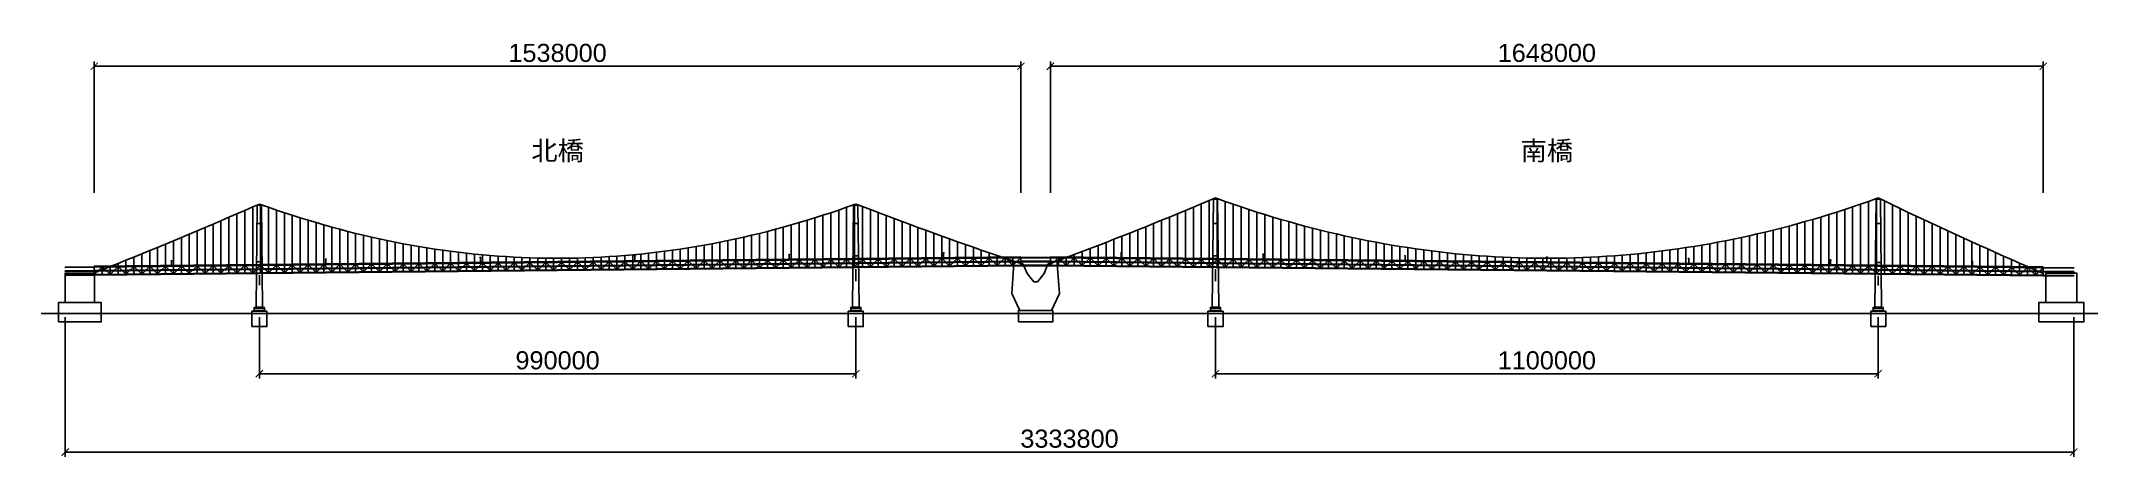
# Model space of a CAD drawing. Header units: millimetres. Extents: x -1650700 to 4843600, y -1001327 to 451686.
# Drawn here: x -1650700 to 1763100, y -238000 to 451686 of the extents above; entities that cross this region are included whole.
import ezdxf
from ezdxf.enums import TextEntityAlignment as Align

# ---------------------------------------------------------------- set-up
doc = ezdxf.new("R2010")
doc.units = ezdxf.units.MM
for name, color, linetype, lineweight in [('D-BGD-SEAS', 7, 'Continuous', 25), ('D-STR-BASE', 7, 'Continuous', 25), ('D-STR-CABL', 7, 'Continuous', 25), ('D-STR-DIM', 7, 'Continuous', 13), ('D-STR-HANG', 7, 'Continuous', 25), ('D-STR-RAIL', 7, 'Continuous', 25), ('D-STR-ROAD', 7, 'Continuous', 25), ('D-STR-TOWR', 7, 'Continuous', 25), ('D-STR-TRUS', 7, 'Continuous', 25), ('D-STR-TXT', 7, 'Continuous', 13)]:
    doc.layers.add(name, color=color, linetype=linetype, lineweight=lineweight)
doc.styles.add('OpenSansCondensed-Light', font='OpenSansCondensed-Light.ttf')
doc.styles.add('SETO_UNICODE', font='Arial Unicode.ttf')
doc.dimstyles.new('EZDXF', dxfattribs={"dimtxt": 0.25, "dimasz": 0.175, "dimexe": 0.375, "dimexo": 0.125, "dimgap": 0.1, "dimtad": 1, "dimlfac": 100, "dimzin": 12, "dimdsep": 46, "dimtxsty": 'OpenSansCondensed-Light', "dimblk": 'ARCHTICK', "dimcen": 2.5, "dimazin": 3, "dimtfac": 0.5, "dimtmove": 2, "dimatfit": 3})

msp = doc.modelspace()

# ---------------------------------------------------------------- texts
at = {"layer": 'D-STR-TXT', "color": 7, "style": 'SETO_UNICODE'}
for s, p in [('北橋', (-793500, 270000)), ('南橋', (848500, 270000))]:
    msp.add_text(s, height=32000, dxfattribs=at).set_placement(p, align=Align.MIDDLE_CENTER)

# ---------------------------------------------------------------- blocks, each defined once
blk = doc.blocks.new('_ARCHTICK')
at = {"color": 0, "linetype": 'BYBLOCK', "const_width": 0.15}
blk.add_lwpolyline([(-0.5, -0.5), (0.5, 0.5)], dxfattribs=at)

# ---------------------------------------------------------------- dimensions: what is measured, and where the dimension line sits
at = {"layer": 'D-STR-DIM', "color": 7}
for base, p1, p2 in [((-1562500, 410000), (-1562500, 194000), (-24500, 194000)), ((24500, 410000), (24500, 194000), (1672500, 194000)), ((-1610700, -230000), (-1610700, 0), (1723100, 0)), ((-1288500, -100000), (-1288500, 0), (-298500, 0)), ((298500, -100000), (298500, 0), (1398500, 0))]:
    msp.add_linear_dim(base=base, p1=p1, p2=p2, dimstyle='EZDXF', override={"dimtxt": 30000, "dimasz": 12000, "dimexe": 8000, "dimexo": 6000, "dimgap": 7000, "dimtad": 1, "dimdec": 0, "dimlfac": 1, "dimlunit": 2, "dimtxsty": 'SETO_UNICODE', "dimclrd": 7, "dimclre": 7, "dimclrt": 7}, dxfattribs=at).render()

# ---------------------------------------------------------------- linework, layer by layer
at = {"layer": 'D-BGD-SEAS', "color": 7}
msp.add_lwpolyline([(-1650700, 0), (1763100, 0)], dxfattribs=at)
at = {"layer": 'D-STR-BASE', "color": 7}
for points in [[(-26500, 5000), (26500, 5000), (39500, 33000), (36500, 75190), (35750, 86000), (29500, 86000), (20500, 81500), (14000, 66000), (3000, 52500), (-3000, 52500), (-14000, 66000), (-20500, 81500), (-29500, 86000), (-35750, 86000), (-36500, 75190), (-39500, 33000)], [(-1610640, 18000), (-1562360, 18000), (-1562360, 67000), (-1610640, 67000)], [(1677000, 18000), (1728000, 18000), (1728000, 67000), (1677000, 67000)], [(-1622000, -14000), (-1551000, -14000), (-1551000, 18000), (-1622000, 18000)], [(-1301000, -22000), (-1276000, -22000), (-1276000, 3500), (-1301000, 3500)], [(-1297080, 8700), (-1279920, 8700), (-1279920, 8790), (-1297080, 8790)], [(-1297080, 4500), (-1279920, 4500), (-1279920, 4590), (-1297080, 4590)], [(-1297000, 3500), (-1280000, 3500), (-1280000, 10050), (-1297000, 10050)], [(-311000, -22000), (-286000, -22000), (-286000, 3500), (-311000, 3500)], [(-307080, 8700), (-289920, 8700), (-289920, 8790), (-307080, 8790)], [(-307080, 4500), (-289920, 4500), (-289920, 4590), (-307080, 4590)], [(-307000, 3500), (-290000, 3500), (-290000, 10050), (-307000, 10050)], [(-28500, -14000), (28500, -14000), (28500, 5000), (-28500, 5000)], [(286000, -22000), (311000, -22000), (311000, 3500), (286000, 3500)], [(289920, 8700), (307080, 8700), (307080, 8790), (289920, 8790)], [(289920, 4500), (307080, 4500), (307080, 4590), (289920, 4590)], [(290000, 3500), (307000, 3500), (307000, 10050), (290000, 10050)], [(1386000, -22000), (1411000, -22000), (1411000, 3500), (1386000, 3500)], [(1389920, 8700), (1407080, 8700), (1407080, 8790), (1389920, 8790)], [(1389920, 4500), (1407080, 4500), (1407080, 4590), (1389920, 4590)], [(1390000, 3500), (1407000, 3500), (1407000, 10050), (1390000, 10050)], [(1665000, -14000), (1740000, -14000), (1740000, 18000), (1665000, 18000)]]:
    msp.add_lwpolyline(points, close=True, dxfattribs=at)
at = {"layer": 'D-STR-CABL', "color": 7}
for points in [[(-1325884.6, 165104), (-1312739.3, 170839.5)], [(-1312739.3, 170839.5), (-1299594, 176607.2)], [(-1299594, 176607.2), (-1288500, 181500)], [(-1288500, 181500), (-1286448.7, 180755.6)], [(-1286448.7, 180755.6), (-1273303.4, 176058.8)], [(-1273303.4, 176058.8), (-1260158.1, 171488.9)], [(-1260158.1, 171488.9), (-1247012.8, 167046)], [(-339987.2, 167046), (-326841.9, 171488.9)], [(-326841.9, 171488.9), (-313696.6, 176058.8)], [(-313696.6, 176058.8), (-300551.3, 180755.6)], [(-300551.3, 180755.6), (-298500, 181500)], [(-298500, 181500), (-287406, 177230)], [(-287406, 177230), (-274260.7, 172200.1)], [(-274260.7, 172200.1), (-261115.4, 167202.4)], [(248628, 170664.6), (261812, 176127.5)], [(261812, 176127.5), (274996, 181622.8)], [(274996, 181622.8), (288180, 187150.5)], [(288180, 187150.5), (298500, 191500)], [(298500, 191500), (301364, 190461.3)], [(301364, 190461.3), (314548, 185749.5)], [(314548, 185749.5), (327732, 181152.7)], [(327732, 181152.7), (340916, 176670.7)], [(340916, 176670.7), (354100, 172303.8)], [(354100, 172303.8), (367284, 168051.7)], [(1329716, 168051.7), (1342900, 172303.8)], [(1342900, 172303.8), (1356084, 176670.7)], [(1356084, 176670.7), (1369268, 181152.7)], [(1369268, 181152.7), (1382452, 185749.5)], [(1382452, 185749.5), (1395636, 190461.3)], [(1395636, 190461.3), (1398500, 191500)], [(1398500, 191500), (1408820, 186529.8)], [(1408820, 186529.8), (1422004, 180209.1)], [(1422004, 180209.1), (1435188, 173920.9)], [(1435188, 173920.9), (1448372, 167665)], [(-1404756.4, 131367.6), (-1391611.1, 136909.8)], [(-1391611.1, 136909.8), (-1378465.8, 142484.2)], [(-1378465.8, 142484.2), (-1365320.5, 148090.8)], [(-1365320.5, 148090.8), (-1352175.2, 153729.6)], [(-1352175.2, 153729.6), (-1339029.9, 159400.7)], [(-1339029.9, 159400.7), (-1325884.6, 165104)], [(-1247012.8, 167046), (-1233867.5, 162730)], [(-1233867.5, 162730), (-1220722.2, 158540.9)], [(-1220722.2, 158540.9), (-1207576.9, 154478.8)], [(-1207576.9, 154478.8), (-1194431.6, 150543.6)], [(-1194431.6, 150543.6), (-1181286.3, 146735.3)], [(-1181286.3, 146735.3), (-1168141, 143054)], [(-1168141, 143054), (-1154995.7, 139499.7)], [(-1154995.7, 139499.7), (-1141850.4, 136072.3)], [(-445149.6, 136072.3), (-432004.3, 139499.7)], [(-432004.3, 139499.7), (-418859, 143054)], [(-418859, 143054), (-405713.7, 146735.3)], [(-405713.7, 146735.3), (-392568.4, 150543.6)], [(-392568.4, 150543.6), (-379423.1, 154478.8)], [(-379423.1, 154478.8), (-366277.8, 158540.9)], [(-366277.8, 158540.9), (-353132.5, 162730)], [(-353132.5, 162730), (-339987.2, 167046)], [(-261115.4, 167202.4), (-247970.1, 162237)], [(-247970.1, 162237), (-234824.8, 157303.8)], [(-234824.8, 157303.8), (-221679.5, 152402.8)], [(-221679.5, 152402.8), (-208534.2, 147534.1)], [(-208534.2, 147534.1), (-195388.9, 142697.6)], [(-195388.9, 142697.6), (-182243.6, 137893.3)], [(-182243.6, 137893.3), (-169098.3, 133121.2)], [(156340, 133332.1), (169524, 138568.1)], [(169524, 138568.1), (182708, 143836.5)], [(182708, 143836.5), (195892, 149137.3)], [(195892, 149137.3), (209076, 154470.5)], [(209076, 154470.5), (222260, 159836.1)], [(222260, 159836.1), (235444, 165234.2)], [(235444, 165234.2), (248628, 170664.6)], [(367284, 168051.7), (380468, 163914.5)], [(380468, 163914.5), (393652, 159892.3)], [(393652, 159892.3), (406836, 155985)], [(406836, 155985), (420020, 152192.6)], [(420020, 152192.6), (433204, 148515.1)], [(433204, 148515.1), (446388, 144952.6)], [(446388, 144952.6), (459572, 141505)], [(459572, 141505), (472756, 138172.2)], [(472756, 138172.2), (485940, 134954.5)], [(1211060, 134954.5), (1224244, 138172.2)], [(1224244, 138172.2), (1237428, 141505)], [(1237428, 141505), (1250612, 144952.6)], [(1250612, 144952.6), (1263796, 148515.1)], [(1263796, 148515.1), (1276980, 152192.6)], [(1276980, 152192.6), (1290164, 155985)], [(1290164, 155985), (1303348, 159892.3)], [(1303348, 159892.3), (1316532, 163914.5)], [(1316532, 163914.5), (1329716, 168051.7)], [(1448372, 167665), (1461556, 161441.6)], [(1461556, 161441.6), (1474740, 155250.6)], [(1474740, 155250.6), (1487924, 149092)], [(1487924, 149092), (1501108, 142965.8)], [(1501108, 142965.8), (1514292, 136872)], [(1514292, 136872), (1527476, 130810.7)], [(-1483628.2, 98791.3), (-1470482.9, 104140.1)], [(-1470482.9, 104140.1), (-1457337.6, 109521.2)], [(-1457337.6, 109521.2), (-1444192.3, 114934.5)], [(-1444192.3, 114934.5), (-1431047, 120380)], [(-1431047, 120380), (-1417901.7, 125857.7)], [(-1417901.7, 125857.7), (-1404756.4, 131367.6)], [(-1141850.4, 136072.3), (-1128705.1, 132771.8)], [(-1128705.1, 132771.8), (-1115559.8, 129598.3)], [(-1115559.8, 129598.3), (-1102414.5, 126551.7)], [(-1102414.5, 126551.7), (-1089269.2, 123632)], [(-1089269.2, 123632), (-1076123.9, 120839.3)], [(-1076123.9, 120839.3), (-1062978.6, 118173.5)], [(-1062978.6, 118173.5), (-1049833.3, 115634.7)], [(-1049833.3, 115634.7), (-1036688, 113222.8)], [(-1036688, 113222.8), (-1023542.7, 110937.9)], [(-1023542.7, 110937.9), (-1010397.4, 108779.9)], [(-1010397.4, 108779.9), (-997252.1, 106748.8)], [(-997252.1, 106748.8), (-984106.8, 104844.7)], [(-984106.8, 104844.7), (-970961.5, 103067.5)], [(-970961.5, 103067.5), (-957816.2, 101417.3)], [(-629183.8, 101417.3), (-616038.5, 103067.5)], [(-616038.5, 103067.5), (-602893.2, 104844.7)], [(-602893.2, 104844.7), (-589747.9, 106748.8)], [(-589747.9, 106748.8), (-576602.6, 108779.9)], [(-576602.6, 108779.9), (-563457.3, 110937.9)], [(-563457.3, 110937.9), (-550312, 113222.8)], [(-550312, 113222.8), (-537166.7, 115634.7)], [(-537166.7, 115634.7), (-524021.4, 118173.5)], [(-524021.4, 118173.5), (-510876.1, 120839.3)], [(-510876.1, 120839.3), (-497730.8, 123632)], [(-497730.8, 123632), (-484585.5, 126551.7)], [(-484585.5, 126551.7), (-471440.2, 129598.3)], [(-471440.2, 129598.3), (-458294.9, 132771.8)], [(-458294.9, 132771.8), (-445149.6, 136072.3)], [(-169098.3, 133121.2), (-155953, 128381.3)], [(-155953, 128381.3), (-142807.7, 123673.7)], [(-142807.7, 123673.7), (-129662.4, 118998.3)], [(-129662.4, 118998.3), (-116517.1, 114355.1)], [(-116517.1, 114355.1), (-103371.8, 109744.1)], [(-103371.8, 109744.1), (-90226.5, 105165.4)], [(-90226.5, 105165.4), (-77081.2, 100618.9)], [(64052, 97587.8), (77236, 102596.9)], [(77236, 102596.9), (90420, 107638.4)], [(90420, 107638.4), (103604, 112712.3)], [(103604, 112712.3), (116788, 117818.6)], [(116788, 117818.6), (129972, 122957.4)], [(129972, 122957.4), (143156, 128128.5)], [(143156, 128128.5), (156340, 133332.1)], [(485940, 134954.5), (499124, 131851.6)], [(499124, 131851.6), (512308, 128863.7)], [(512308, 128863.7), (525492, 125990.6)], [(525492, 125990.6), (538676, 123232.5)], [(538676, 123232.5), (551860, 120589.4)], [(551860, 120589.4), (565044, 118061.1)], [(565044, 118061.1), (578228, 115647.8)], [(578228, 115647.8), (591412, 113349.3)], [(591412, 113349.3), (604596, 111165.8)], [(604596, 111165.8), (617780, 109097.3)], [(617780, 109097.3), (630964, 107143.6)], [(630964, 107143.6), (644148, 105304.9)], [(644148, 105304.9), (657332, 103581.1)], [(657332, 103581.1), (670516, 101972.2)], [(1026484, 101972.2), (1039668, 103581.1)], [(1039668, 103581.1), (1052852, 105304.9)], [(1052852, 105304.9), (1066036, 107143.6)], [(1066036, 107143.6), (1079220, 109097.3)], [(1079220, 109097.3), (1092404, 111165.8)], [(1092404, 111165.8), (1105588, 113349.3)], [(1105588, 113349.3), (1118772, 115647.8)], [(1118772, 115647.8), (1131956, 118061.1)], [(1131956, 118061.1), (1145140, 120589.4)], [(1145140, 120589.4), (1158324, 123232.5)], [(1158324, 123232.5), (1171508, 125990.6)], [(1171508, 125990.6), (1184692, 128863.7)], [(1184692, 128863.7), (1197876, 131851.6)], [(1197876, 131851.6), (1211060, 134954.5)], [(1527476, 130810.7), (1540660, 124781.7)], [(1540660, 124781.7), (1553844, 118785.2)], [(1553844, 118785.2), (1567028, 112821.1)], [(1567028, 112821.1), (1580212, 106889.4)], [(1580212, 106889.4), (1593396, 100990.1)], [(-1562500, 67375), (-1549354.7, 72530.5)], [(-1549354.7, 72530.5), (-1536209.4, 77718.2)], [(-1536209.4, 77718.2), (-1523064.1, 82938.1)], [(-1523064.1, 82938.1), (-1509918.8, 88190.3)], [(-1509918.8, 88190.3), (-1496773.5, 93474.7)], [(-1496773.5, 93474.7), (-1483628.2, 98791.3)], [(-957816.2, 101417.3), (-944670.9, 99894)], [(-944670.9, 99894), (-931525.6, 98497.6)], [(-931525.6, 98497.6), (-918380.3, 97228.2)], [(-918380.3, 97228.2), (-905235, 96085.8)], [(-905235, 96085.8), (-892089.7, 95070.2)], [(-892089.7, 95070.2), (-878944.4, 94181.6)], [(-878944.4, 94181.6), (-865799.1, 93420)], [(-865799.1, 93420), (-852653.8, 92785.3)], [(-852653.8, 92785.3), (-839508.5, 92277.5)], [(-839508.5, 92277.5), (-826363.2, 91896.7)], [(-826363.2, 91896.7), (-813217.9, 91642.8)], [(-813217.9, 91642.8), (-800072.6, 91515.9)], [(-800072.6, 91515.9), (-786927.4, 91515.9)], [(-786927.4, 91515.9), (-773782.1, 91642.8)], [(-773782.1, 91642.8), (-760636.8, 91896.7)], [(-760636.8, 91896.7), (-747491.5, 92277.5)], [(-747491.5, 92277.5), (-734346.2, 92785.3)], [(-734346.2, 92785.3), (-721200.9, 93420)], [(-721200.9, 93420), (-708055.6, 94181.6)], [(-708055.6, 94181.6), (-694910.3, 95070.2)], [(-694910.3, 95070.2), (-681765, 96085.8)], [(-681765, 96085.8), (-668619.7, 97228.2)], [(-668619.7, 97228.2), (-655474.4, 98497.6)], [(-655474.4, 98497.6), (-642329.1, 99894)], [(-642329.1, 99894), (-629183.8, 101417.3)], [(-77081.2, 100618.9), (-63935.9, 96104.6)], [(-63935.9, 96104.6), (-50790.6, 91622.5)], [(-50790.6, 91622.5), (-37645.3, 87172.6)], [(-37645.3, 87172.6), (-24500, 82755)], [(24500, 82755), (37684, 87666.8)], [(37684, 87666.8), (50868, 92611.1)], [(50868, 92611.1), (64052, 97587.8)], [(670516, 101972.2), (683700, 100478.2)], [(683700, 100478.2), (696884, 99099.1)], [(696884, 99099.1), (710068, 97835)], [(710068, 97835), (723252, 96685.8)], [(723252, 96685.8), (736436, 95651.5)], [(736436, 95651.5), (749620, 94732.2)], [(749620, 94732.2), (762804, 93927.7)], [(762804, 93927.7), (775988, 93238.2)], [(775988, 93238.2), (789172, 92663.6)], [(789172, 92663.6), (802356, 92203.9)], [(802356, 92203.9), (815540, 91859.1)], [(815540, 91859.1), (828724, 91629.3)], [(828724, 91629.3), (841908, 91514.4)], [(841908, 91514.4), (855092, 91514.4)], [(855092, 91514.4), (868276, 91629.3)], [(868276, 91629.3), (881460, 91859.1)], [(881460, 91859.1), (894644, 92203.9)], [(894644, 92203.9), (907828, 92663.6)], [(907828, 92663.6), (921012, 93238.2)], [(921012, 93238.2), (934196, 93927.7)], [(934196, 93927.7), (947380, 94732.2)], [(947380, 94732.2), (960564, 95651.5)], [(960564, 95651.5), (973748, 96685.8)], [(973748, 96685.8), (986932, 97835)], [(986932, 97835), (1000116, 99099.1)], [(1000116, 99099.1), (1013300, 100478.2)], [(1013300, 100478.2), (1026484, 101972.2)], [(1593396, 100990.1), (1606580, 95123.2)], [(1606580, 95123.2), (1619764, 89288.7)], [(1619764, 89288.7), (1632948, 83486.7)], [(1632948, 83486.7), (1646132, 77717)], [(1646132, 77717), (1659316, 71979.8)], [(1659316, 71979.8), (1672500, 66275)]]:
    msp.add_lwpolyline(points, dxfattribs=at)
at = {"layer": 'D-STR-HANG', "color": 7}
for points in [[(-1312739.3, 79872.6), (-1312739.3, 170839.5)], [(-1299594, 80004.1), (-1299594, 176607.2)], [(-1286448.7, 80135.5), (-1286448.7, 180755.6)], [(-1273303.4, 80267), (-1273303.4, 176058.8)], [(-1260158.1, 80398.4), (-1260158.1, 171488.9)], [(-326841.9, 89731.6), (-326841.9, 171488.9)], [(-313696.6, 89863), (-313696.6, 176058.8)], [(-300551.3, 89994.5), (-300551.3, 180755.6)], [(-287406, 90125.9), (-287406, 177230)], [(-274260.7, 90257.4), (-274260.7, 172200.1)], [(261812, 90381.9), (261812, 176127.5)], [(274996, 90250), (274996, 181622.8)], [(288180, 90118.2), (288180, 187150.5)], [(301364, 89986.4), (301364, 190461.3)], [(314548, 89854.5), (314548, 185749.5)], [(327732, 89722.7), (327732, 181152.7)], [(340916, 89590.8), (340916, 176670.7)], [(354100, 89459), (354100, 172303.8)], [(1342900, 79571), (1342900, 172303.8)], [(1356084, 79439.2), (1356084, 176670.7)], [(1369268, 79307.3), (1369268, 181152.7)], [(1382452, 79175.5), (1382452, 185749.5)], [(1395636, 79043.6), (1395636, 190461.3)], [(1408820, 78911.8), (1408820, 186529.8)], [(1422004, 78780), (1422004, 180209.1)], [(1435188, 78648.1), (1435188, 173920.9)], [(-1391611.1, 79083.9), (-1391611.1, 136909.8)], [(-1378465.8, 79215.3), (-1378465.8, 142484.2)], [(-1365320.5, 79346.8), (-1365320.5, 148090.8)], [(-1352175.2, 79478.2), (-1352175.2, 153729.6)], [(-1339029.9, 79609.7), (-1339029.9, 159400.7)], [(-1325884.6, 79741.2), (-1325884.6, 165104)], [(-1247012.8, 80529.9), (-1247012.8, 167046)], [(-1233867.5, 80661.3), (-1233867.5, 162730)], [(-1220722.2, 80792.8), (-1220722.2, 158540.9)], [(-1207576.9, 80924.2), (-1207576.9, 154478.8)], [(-1194431.6, 81055.7), (-1194431.6, 150543.6)], [(-1181286.3, 81187.1), (-1181286.3, 146735.3)], [(-1168141, 81318.6), (-1168141, 143054)], [(-1154995.7, 81450), (-1154995.7, 139499.7)], [(-432004.3, 88680), (-432004.3, 139499.7)], [(-418859, 88811.4), (-418859, 143054)], [(-405713.7, 88942.9), (-405713.7, 146735.3)], [(-392568.4, 89074.3), (-392568.4, 150543.6)], [(-379423.1, 89205.8), (-379423.1, 154478.8)], [(-366277.8, 89337.2), (-366277.8, 158540.9)], [(-353132.5, 89468.7), (-353132.5, 162730)], [(-339987.2, 89600.1), (-339987.2, 167046)], [(-261115.4, 90388.8), (-261115.4, 167202.4)], [(-247970.1, 90520.3), (-247970.1, 162237)], [(-234824.8, 90651.8), (-234824.8, 157303.8)], [(-221679.5, 90783.2), (-221679.5, 152402.8)], [(-208534.2, 90914.7), (-208534.2, 147534.1)], [(-195388.9, 91046.1), (-195388.9, 142697.6)], [(-182243.6, 91177.6), (-182243.6, 137893.3)], [(169524, 91304.8), (169524, 138568.1)], [(182708, 91172.9), (182708, 143836.5)], [(195892, 91041.1), (195892, 149137.3)], [(209076, 90909.2), (209076, 154470.5)], [(222260, 90777.4), (222260, 159836.1)], [(235444, 90645.6), (235444, 165234.2)], [(248628, 90513.7), (248628, 170664.6)], [(367284, 89327.2), (367284, 168051.7)], [(380468, 89195.3), (380468, 163914.5)], [(393652, 89063.5), (393652, 159892.3)], [(406836, 88931.6), (406836, 155985)], [(420020, 88799.8), (420020, 152192.6)], [(433204, 88668), (433204, 148515.1)], [(446388, 88536.1), (446388, 144952.6)], [(459572, 88404.3), (459572, 141505)], [(472756, 88272.4), (472756, 138172.2)], [(1224244, 80757.6), (1224244, 138172.2)], [(1237428, 80625.7), (1237428, 141505)], [(1250612, 80493.9), (1250612, 144952.6)], [(1263796, 80362), (1263796, 148515.1)], [(1276980, 80230.2), (1276980, 152192.6)], [(1290164, 80098.4), (1290164, 155985)], [(1303348, 79966.5), (1303348, 159892.3)], [(1316532, 79834.7), (1316532, 163914.5)], [(1329716, 79702.8), (1329716, 168051.7)], [(1448372, 78516.3), (1448372, 167665)], [(1461556, 78384.4), (1461556, 161441.6)], [(1474740, 78252.6), (1474740, 155250.6)], [(1487924, 78120.8), (1487924, 149092)], [(1501108, 77988.9), (1501108, 142965.8)], [(1514292, 77857.1), (1514292, 136872)], [(-1470482.9, 78295.2), (-1470482.9, 104140.1)], [(-1457337.6, 78426.6), (-1457337.6, 109521.2)], [(-1444192.3, 78558.1), (-1444192.3, 114934.5)], [(-1431047, 78689.5), (-1431047, 120380)], [(-1417901.7, 78821), (-1417901.7, 125857.7)], [(-1404756.4, 78952.4), (-1404756.4, 131367.6)], [(-1141850.4, 81581.5), (-1141850.4, 136072.3)], [(-1128705.1, 81712.9), (-1128705.1, 132771.8)], [(-1115559.8, 81844.4), (-1115559.8, 129598.3)], [(-1102414.5, 81975.9), (-1102414.5, 126551.7)], [(-1089269.2, 82107.3), (-1089269.2, 123632)], [(-1076123.9, 82238.8), (-1076123.9, 120839.3)], [(-1062978.6, 82370.2), (-1062978.6, 118173.5)], [(-1049833.3, 82501.7), (-1049833.3, 115634.7)], [(-1036688, 82633.1), (-1036688, 113222.8)], [(-1023542.7, 82764.6), (-1023542.7, 110937.9)], [(-1010397.4, 82896), (-1010397.4, 108779.9)], [(-997252.1, 83027.5), (-997252.1, 106748.8)], [(-984106.8, 83158.9), (-984106.8, 104844.7)], [(-970961.5, 83290.4), (-970961.5, 103067.5)], [(-616038.5, 86839.6), (-616038.5, 103067.5)], [(-602893.2, 86971.1), (-602893.2, 104844.7)], [(-589747.9, 87102.5), (-589747.9, 106748.8)], [(-576602.6, 87234), (-576602.6, 108779.9)], [(-563457.3, 87365.4), (-563457.3, 110937.9)], [(-550312, 87496.9), (-550312, 113222.8)], [(-537166.7, 87628.3), (-537166.7, 115634.7)], [(-524021.4, 87759.8), (-524021.4, 118173.5)], [(-510876.1, 87891.2), (-510876.1, 120839.3)], [(-497730.8, 88022.7), (-497730.8, 123632)], [(-484585.5, 88154.1), (-484585.5, 126551.7)], [(-471440.2, 88285.6), (-471440.2, 129598.3)], [(-458294.9, 88417.1), (-458294.9, 132771.8)], [(-445149.6, 88548.5), (-445149.6, 136072.3)], [(-169098.3, 91309), (-169098.3, 133121.2)], [(-155953, 91440.5), (-155953, 128381.3)], [(-142807.7, 91571.9), (-142807.7, 123673.7)], [(-129662.4, 91703.4), (-129662.4, 118998.3)], [(-116517.1, 91834.8), (-116517.1, 114355.1)], [(-103371.8, 91966.3), (-103371.8, 109744.1)], [(-90226.5, 92097.7), (-90226.5, 105165.4)], [(77236, 92227.6), (77236, 102596.9)], [(90420, 92095.8), (90420, 107638.4)], [(103604, 91964), (103604, 112712.3)], [(116788, 91832.1), (116788, 117818.6)], [(129972, 91700.3), (129972, 122957.4)], [(143156, 91568.4), (143156, 128128.5)], [(156340, 91436.6), (156340, 133332.1)], [(485940, 88140.6), (485940, 134954.5)], [(499124, 88008.8), (499124, 131851.6)], [(512308, 87876.9), (512308, 128863.7)], [(525492, 87745.1), (525492, 125990.6)], [(538676, 87613.2), (538676, 123232.5)], [(551860, 87481.4), (551860, 120589.4)], [(565044, 87349.6), (565044, 118061.1)], [(578228, 87217.7), (578228, 115647.8)], [(591412, 87085.9), (591412, 113349.3)], [(604596, 86954), (604596, 111165.8)], [(617780, 86822.2), (617780, 109097.3)], [(630964, 86690.4), (630964, 107143.6)], [(644148, 86558.5), (644148, 105304.9)], [(657332, 86426.7), (657332, 103581.1)], [(1039668, 82603.3), (1039668, 103581.1)], [(1052852, 82471.5), (1052852, 105304.9)], [(1066036, 82339.6), (1066036, 107143.6)], [(1079220, 82207.8), (1079220, 109097.3)], [(1092404, 82076), (1092404, 111165.8)], [(1105588, 81944.1), (1105588, 113349.3)], [(1118772, 81812.3), (1118772, 115647.8)], [(1131956, 81680.4), (1131956, 118061.1)], [(1145140, 81548.6), (1145140, 120589.4)], [(1158324, 81416.8), (1158324, 123232.5)], [(1171508, 81284.9), (1171508, 125990.6)], [(1184692, 81153.1), (1184692, 128863.7)], [(1197876, 81021.2), (1197876, 131851.6)], [(1211060, 80889.4), (1211060, 134954.5)], [(1527476, 77725.2), (1527476, 130810.7)], [(1540660, 77593.4), (1540660, 124781.7)], [(1553844, 77461.6), (1553844, 118785.2)], [(1567028, 77329.7), (1567028, 112821.1)], [(1580212, 77197.9), (1580212, 106889.4)], [(-1523064.1, 77769.4), (-1523064.1, 82938.1)], [(-1509918.8, 77900.8), (-1509918.8, 88190.3)], [(-1496773.5, 78032.3), (-1496773.5, 93474.7)], [(-1483628.2, 78163.7), (-1483628.2, 98791.3)], [(-957816.2, 83421.8), (-957816.2, 101417.3)], [(-944670.9, 83553.3), (-944670.9, 99894)], [(-931525.6, 83684.7), (-931525.6, 98497.6)], [(-918380.3, 83816.2), (-918380.3, 97228.2)], [(-905235, 83947.6), (-905235, 96085.8)], [(-892089.7, 84079.1), (-892089.7, 95070.2)], [(-878944.4, 84210.6), (-878944.4, 94181.6)], [(-865799.1, 84342), (-865799.1, 93420)], [(-852653.8, 84473.5), (-852653.8, 92785.3)], [(-839508.5, 84604.9), (-839508.5, 92277.5)], [(-826363.2, 84736.4), (-826363.2, 91896.7)], [(-813217.9, 84867.8), (-813217.9, 91642.8)], [(-800072.6, 84999.3), (-800072.6, 91515.9)], [(-786927.4, 85130.7), (-786927.4, 91515.9)], [(-773782.1, 85262.2), (-773782.1, 91642.8)], [(-760636.8, 85393.6), (-760636.8, 91896.7)], [(-747491.5, 85525.1), (-747491.5, 92277.5)], [(-734346.2, 85656.5), (-734346.2, 92785.3)], [(-721200.9, 85788), (-721200.9, 93420)], [(-708055.6, 85919.4), (-708055.6, 94181.6)], [(-694910.3, 86050.9), (-694910.3, 95070.2)], [(-681765, 86182.4), (-681765, 96085.8)], [(-668619.7, 86313.8), (-668619.7, 97228.2)], [(-655474.4, 86445.3), (-655474.4, 98497.6)], [(-642329.1, 86576.7), (-642329.1, 99894)], [(-629183.8, 86708.2), (-629183.8, 101417.3)], [(-77081.2, 92229.2), (-77081.2, 100618.9)], [(-63935.9, 92360.6), (-63935.9, 96104.6)], [(64052, 92359.5), (64052, 97587.8)], [(670516, 86294.8), (670516, 101972.2)], [(683700, 86163), (683700, 100478.2)], [(696884, 86031.2), (696884, 99099.1)], [(710068, 85899.3), (710068, 97835)], [(723252, 85767.5), (723252, 96685.8)], [(736436, 85635.6), (736436, 95651.5)], [(749620, 85503.8), (749620, 94732.2)], [(762804, 85372), (762804, 93927.7)], [(775988, 85240.1), (775988, 93238.2)], [(789172, 85108.3), (789172, 92663.6)], [(802356, 84976.4), (802356, 92203.9)], [(815540, 84844.6), (815540, 91859.1)], [(828724, 84712.8), (828724, 91629.3)], [(841908, 84580.9), (841908, 91514.4)], [(855092, 84449.1), (855092, 91514.4)], [(868276, 84317.2), (868276, 91629.3)], [(881460, 84185.4), (881460, 91859.1)], [(894644, 84053.6), (894644, 92203.9)], [(907828, 83921.7), (907828, 92663.6)], [(921012, 83789.9), (921012, 93238.2)], [(934196, 83658), (934196, 93927.7)], [(947380, 83526.2), (947380, 94732.2)], [(960564, 83394.4), (960564, 95651.5)], [(973748, 83262.5), (973748, 96685.8)], [(986932, 83130.7), (986932, 97835)], [(1000116, 82998.8), (1000116, 99099.1)], [(1013300, 82867), (1013300, 100478.2)], [(1026484, 82735.2), (1026484, 101972.2)], [(1593396, 77066), (1593396, 100990.1)], [(1606580, 76934.2), (1606580, 95123.2)], [(1619764, 76802.4), (1619764, 89288.7)], [(1632948, 76670.5), (1632948, 83486.7)]]:
    msp.add_lwpolyline(points, dxfattribs=at)
at = {"layer": 'D-STR-RAIL', "color": 7}
for points in [[(-1610700, 70713), (-1562500, 71195)], [(-1610700, 70713), (-1562500, 71195)], [(-1610700, 69713), (-1610700, 70713)], [(-1610700, 69713), (-1610700, 70713)], [(-1610700, 69713), (-1562500, 70195)], [(-1610700, 69713), (-1562500, 70195)], [(-1562500, 71195), (-24500, 86575)], [(-1562500, 71195), (-24500, 86575)], [(-1562500, 70195), (-24500, 85575)], [(-1562500, 70195), (-24500, 85575)], [(-1491635.7, 70903.6), (-1491635.7, 71903.6)], [(-1491635.7, 70903.6), (-1491635.7, 71903.6)], [(-1372571.4, 72094.3), (-1372571.4, 73094.3)], [(-1372571.4, 72094.3), (-1372571.4, 73094.3)], [(-1253507.1, 73284.9), (-1253507.1, 74284.9)], [(-1253507.1, 73284.9), (-1253507.1, 74284.9)], [(-1134442.9, 74475.6), (-1134442.9, 75475.6)], [(-1134442.9, 74475.6), (-1134442.9, 75475.6)], [(-1015378.6, 75666.2), (-1015378.6, 76666.2)], [(-1015378.6, 75666.2), (-1015378.6, 76666.2)], [(-896314.3, 76856.9), (-896314.3, 77856.9)], [(-896314.3, 76856.9), (-896314.3, 77856.9)], [(-777250, 78047.5), (-777250, 79047.5)], [(-777250, 78047.5), (-777250, 79047.5)], [(-658185.7, 79238.1), (-658185.7, 80238.1)], [(-658185.7, 79238.1), (-658185.7, 80238.1)], [(-539121.4, 80428.8), (-539121.4, 81428.8)], [(-539121.4, 80428.8), (-539121.4, 81428.8)], [(-420057.1, 81619.4), (-420057.1, 82619.4)], [(-420057.1, 81619.4), (-420057.1, 82619.4)], [(-300992.9, 82810.1), (-300992.9, 83810.1)], [(-300992.9, 82810.1), (-300992.9, 83810.1)], [(-181928.6, 84000.7), (-181928.6, 85000.7)], [(-181928.6, 84000.7), (-181928.6, 85000.7)], [(-62864.3, 85191.4), (-62864.3, 86191.4)], [(-62864.3, 85191.4), (-62864.3, 86191.4)], [(-24500, 86575), (24500, 86575)], [(-24500, 86575), (24500, 86575)], [(-24500, 85575), (24500, 85575)], [(-24500, 85575), (24500, 85575)], [(24500, 86575), (1672500, 70095)], [(24500, 86575), (1672500, 70095)], [(24500, 85575), (1672500, 69095)], [(24500, 85575), (1672500, 69095)], [(56200, 85258), (56200, 86258)], [(56200, 85258), (56200, 86258)], [(175264.3, 84067.4), (175264.3, 85067.4)], [(175264.3, 84067.4), (175264.3, 85067.4)], [(294328.6, 82876.7), (294328.6, 83876.7)], [(294328.6, 82876.7), (294328.6, 83876.7)], [(413392.9, 81686.1), (413392.9, 82686.1)], [(413392.9, 81686.1), (413392.9, 82686.1)], [(532457.1, 80495.4), (532457.1, 81495.4)], [(532457.1, 80495.4), (532457.1, 81495.4)], [(651521.4, 79304.8), (651521.4, 80304.8)], [(651521.4, 79304.8), (651521.4, 80304.8)], [(770585.7, 78114.1), (770585.7, 79114.1)], [(770585.7, 78114.1), (770585.7, 79114.1)], [(889650, 76923.5), (889650, 77923.5)], [(889650, 76923.5), (889650, 77923.5)], [(1008714.3, 75732.9), (1008714.3, 76732.9)], [(1008714.3, 75732.9), (1008714.3, 76732.9)], [(1127778.6, 74542.2), (1127778.6, 75542.2)], [(1127778.6, 74542.2), (1127778.6, 75542.2)], [(1246842.9, 73351.6), (1246842.9, 74351.6)], [(1246842.9, 73351.6), (1246842.9, 74351.6)], [(1365907.1, 72160.9), (1365907.1, 73160.9)], [(1365907.1, 72160.9), (1365907.1, 73160.9)], [(1484971.4, 70970.3), (1484971.4, 71970.3)], [(1484971.4, 70970.3), (1484971.4, 71970.3)], [(1604035.7, 69779.6), (1604035.7, 70779.6)], [(1604035.7, 69779.6), (1604035.7, 70779.6)], [(1672500, 70095), (1723100, 69589)], [(1672500, 70095), (1723100, 69589)], [(1672500, 69095), (1723100, 68589)], [(1672500, 69095), (1723100, 68589)], [(1723100, 68589), (1723100, 69589)], [(1723100, 68589), (1723100, 69589)]]:
    msp.add_lwpolyline(points, dxfattribs=at)
for points in [[(-1562500, 63675), (-24500, 79055), (-24500, 79755), (-1562500, 64375)], [(-24500, 79055), (24500, 79055), (24500, 79755), (-24500, 79755)], [(24500, 79055), (1672500, 62575), (1672500, 63275), (24500, 79755)], [(-1610700, 63193), (-1562500, 63675), (-1562500, 64375), (-1610700, 63893)], [(1672500, 62575), (1723100, 62069), (1723100, 62769), (1672500, 63275)]]:
    msp.add_lwpolyline(points, close=True, dxfattribs=at)
at = {"layer": 'D-STR-ROAD', "color": 7}
for points in [[(-1610700, 76193), (-1562500, 76675), (-1562500, 77375), (-1610700, 76893)], [(-1562500, 76675), (-24500, 92055), (-24500, 92755), (-1562500, 77375)], [(-1434983.3, 87156.7), (-1433683.3, 87156.7), (-1433683.3, 87456.7), (-1434983.3, 87456.7)], [(-1434983.3, 87156.7), (-1433683.3, 87156.7), (-1433683.3, 87456.7), (-1434983.3, 87456.7)], [(-1178650, 89720), (-1177350, 89720), (-1177350, 90020), (-1178650, 90020)], [(-1178650, 89720), (-1177350, 89720), (-1177350, 90020), (-1178650, 90020)], [(-922316.7, 92283.3), (-921016.7, 92283.3), (-921016.7, 92583.3), (-922316.7, 92583.3)], [(-922316.7, 92283.3), (-921016.7, 92283.3), (-921016.7, 92583.3), (-922316.7, 92583.3)], [(-665983.3, 94846.7), (-664683.3, 94846.7), (-664683.3, 95146.7), (-665983.3, 95146.7)], [(-665983.3, 94846.7), (-664683.3, 94846.7), (-664683.3, 95146.7), (-665983.3, 95146.7)], [(-409650, 97410), (-408350, 97410), (-408350, 97710), (-409650, 97710)], [(-409650, 97410), (-408350, 97410), (-408350, 97710), (-409650, 97710)], [(-153316.7, 99973.3), (-152016.7, 99973.3), (-152016.7, 100273.3), (-153316.7, 100273.3)], [(-153316.7, 99973.3), (-152016.7, 99973.3), (-152016.7, 100273.3), (-153316.7, 100273.3)], [(-24500, 92055), (24500, 92055), (24500, 92755), (-24500, 92755)], [(24500, 92055), (1672500, 75575), (1672500, 76275), (24500, 92755)], [(141564.3, 100077.9), (142864.3, 100077.9), (142864.3, 100377.9), (141564.3, 100377.9)], [(141564.3, 100077.9), (142864.3, 100077.9), (142864.3, 100377.9), (141564.3, 100377.9)], [(376992.9, 97723.6), (378292.9, 97723.6), (378292.9, 98023.6), (376992.9, 98023.6)], [(376992.9, 97723.6), (378292.9, 97723.6), (378292.9, 98023.6), (376992.9, 98023.6)], [(612421.4, 95369.3), (613721.4, 95369.3), (613721.4, 95669.3), (612421.4, 95669.3)], [(612421.4, 95369.3), (613721.4, 95369.3), (613721.4, 95669.3), (612421.4, 95669.3)], [(847850, 93015), (849150, 93015), (849150, 93315), (847850, 93315)], [(847850, 93015), (849150, 93015), (849150, 93315), (847850, 93315)], [(1083278.6, 90660.7), (1084578.6, 90660.7), (1084578.6, 90960.7), (1083278.6, 90960.7)], [(1083278.6, 90660.7), (1084578.6, 90660.7), (1084578.6, 90960.7), (1083278.6, 90960.7)], [(1318707.1, 88306.4), (1320007.1, 88306.4), (1320007.1, 88606.4), (1318707.1, 88606.4)], [(1318707.1, 88306.4), (1320007.1, 88306.4), (1320007.1, 88606.4), (1318707.1, 88606.4)], [(1554135.7, 85952.1), (1555435.7, 85952.1), (1555435.7, 86252.1), (1554135.7, 86252.1)], [(1554135.7, 85952.1), (1555435.7, 85952.1), (1555435.7, 86252.1), (1554135.7, 86252.1)], [(1672500, 75575), (1723100, 75069), (1723100, 75769), (1672500, 76275)]]:
    msp.add_lwpolyline(points, close=True, dxfattribs=at)
for points in [[(-1562500, 78275), (-24500, 93655)], [(-1562500, 77975), (-24500, 93355)], [(-1434333.3, 86856.7), (-1434333.3, 87356.7)], [(-1434333.3, 78656.7), (-1434333.3, 87156.7)], [(-1178000, 89420), (-1178000, 89920)], [(-1178000, 81220), (-1178000, 89720)], [(-921666.7, 91983.3), (-921666.7, 92483.3)], [(-921666.7, 83783.3), (-921666.7, 92283.3)], [(-665333.3, 94546.7), (-665333.3, 95046.7)], [(-665333.3, 86346.7), (-665333.3, 94846.7)], [(-409000, 97110), (-409000, 97610)], [(-409000, 88910), (-409000, 97410)], [(-152666.7, 99673.3), (-152666.7, 100173.3)], [(-152666.7, 91473.3), (-152666.7, 99973.3)], [(24500, 93655), (1672500, 77175)], [(24500, 93355), (1672500, 76875)], [(142214.3, 99777.9), (142214.3, 100277.9)], [(142214.3, 91577.9), (142214.3, 100077.9)], [(377642.9, 97423.6), (377642.9, 97923.6)], [(377642.9, 89223.6), (377642.9, 97723.6)], [(613071.4, 95069.3), (613071.4, 95569.3)], [(613071.4, 86869.3), (613071.4, 95369.3)], [(848500, 92715), (848500, 93215)], [(848500, 84515), (848500, 93015)], [(1083928.6, 90360.7), (1083928.6, 90860.7)], [(1083928.6, 82160.7), (1083928.6, 90660.7)], [(1319357.1, 88006.4), (1319357.1, 88506.4)], [(1319357.1, 79806.4), (1319357.1, 88306.4)], [(1554785.7, 85652.1), (1554785.7, 86152.1)], [(1554785.7, 77452.1), (1554785.7, 85952.1)]]:
    msp.add_lwpolyline(points, dxfattribs=at)
at = {"layer": 'D-STR-TOWR', "color": 7}
for points in [[(-1293850, 10230), (-1283150, 10230), (-1284950, 179500), (-1292050, 179500)], [(-303850, 10230), (-293150, 10230), (-294950, 179500), (-302050, 179500)], [(293150, 10230), (303850, 10230), (302050, 189500), (294950, 189500)], [(1393150, 10230), (1403850, 10230), (1402050, 189500), (1394950, 189500)]]:
    msp.add_lwpolyline(points, close=True, dxfattribs=at)
for points in [[(-1292100, 149100), (-1284900, 149100)], [(-1292100, 149100), (-1284900, 149100)], [(-1292100, 149100), (-1292100, 149100)], [(-1292100, 148000), (-1292100, 149100)], [(-1292100, 148000), (-1292100, 149100)], [(-1284900, 149100), (-1284900, 149100)], [(-1284900, 148000), (-1284900, 149100)], [(-1284900, 148000), (-1284900, 149100)], [(-302100, 149100), (-294900, 149100)], [(-302100, 149100), (-294900, 149100)], [(-302100, 149100), (-302100, 149100)], [(-302100, 148000), (-302100, 149100)], [(-302100, 148000), (-302100, 149100)], [(-294900, 149100), (-294900, 149100)], [(-294900, 148000), (-294900, 149100)], [(-294900, 148000), (-294900, 149100)], [(294900, 149100), (302100, 149100)], [(294900, 149100), (302100, 149100)], [(294900, 149100), (294900, 149100)], [(294900, 148000), (294900, 149100)], [(294900, 148000), (294900, 149100)], [(302100, 149100), (302100, 149100)], [(302100, 148000), (302100, 149100)], [(302100, 148000), (302100, 149100)], [(1394900, 149100), (1402100, 149100)], [(1394900, 149100), (1402100, 149100)], [(1394900, 149100), (1394900, 149100)], [(1394900, 148000), (1394900, 149100)], [(1394900, 148000), (1394900, 149100)], [(1402100, 149100), (1402100, 149100)], [(1402100, 148000), (1402100, 149100)], [(1402100, 148000), (1402100, 149100)], [(-1292100, 85715), (-1284900, 85715)], [(-1292100, 85715), (-1284900, 85715)], [(-1292100, 85715), (-1292100, 85715)], [(-1292100, 84615), (-1292100, 85715)], [(-1292100, 84615), (-1292100, 85715)], [(-1284900, 85715), (-1284900, 85715)], [(-1284900, 84615), (-1284900, 85715)], [(-1284900, 84615), (-1284900, 85715)], [(-302100, 95615), (-294900, 95615)], [(-302100, 95615), (-294900, 95615)], [(-302100, 95615), (-302100, 95615)], [(-302100, 94515), (-302100, 95615)], [(-302100, 94515), (-302100, 95615)], [(-298500, 53510), (-298500, 73115)], [(-294900, 95615), (-294900, 95615)], [(-294900, 94515), (-294900, 95615)], [(-294900, 94515), (-294900, 95615)], [(294900, 95615), (302100, 95615)], [(294900, 95615), (302100, 95615)], [(294900, 95615), (294900, 95615)], [(294900, 94515), (294900, 95615)], [(294900, 94515), (294900, 95615)], [(298500, 53510), (298500, 73115)], [(302100, 95615), (302100, 95615)], [(302100, 94515), (302100, 95615)], [(302100, 94515), (302100, 95615)], [(1394900, 84615), (1402100, 84615)], [(1394900, 84615), (1402100, 84615)], [(1394900, 84615), (1394900, 84615)], [(1394900, 83515), (1394900, 84615)], [(1394900, 83515), (1394900, 84615)], [(1402100, 84615), (1402100, 84615)], [(1402100, 83515), (1402100, 84615)], [(1402100, 83515), (1402100, 84615)], [(-1288500, 46910), (-1288500, 63215)], [(1398500, 46176.7), (1398500, 62115)]]:
    msp.add_lwpolyline(points, dxfattribs=at)
at = {"layer": 'D-STR-TRUS', "color": 7}
for points in [[(-1562500, 77375), (-24500, 92755)], [(-1562500, 64375), (-24500, 79755)], [(-1562500, 64375), (-1549354.7, 77506.5)], [(-1562500, 64375), (-1562500, 77375)], [(-1549354.7, 64506.5), (-1549354.7, 77506.5)], [(-1549354.7, 77506.5), (-1536209.4, 64637.9)], [(-1536209.4, 64637.9), (-1523064.1, 77769.4)], [(-1536209.4, 64637.9), (-1536209.4, 77637.9)], [(-1523064.1, 64769.4), (-1523064.1, 77769.4)], [(-1523064.1, 77769.4), (-1509918.8, 64900.8)], [(-1523064.1, 77769.4), (-1523064.1, 77769.4)], [(-1509918.8, 64900.8), (-1496773.5, 78032.3)], [(-1509918.8, 64900.8), (-1509918.8, 77900.8)], [(-1509918.8, 77900.8), (-1509918.8, 77900.8)], [(-1496773.5, 65032.3), (-1496773.5, 78032.3)], [(-1496773.5, 78032.3), (-1483628.2, 65163.7)], [(-1496773.5, 78032.3), (-1496773.5, 78032.3)], [(-1483628.2, 65163.7), (-1470482.9, 78295.2)], [(-1483628.2, 65163.7), (-1483628.2, 78163.7)], [(-1483628.2, 78163.7), (-1483628.2, 78163.7)], [(-1470482.9, 65295.2), (-1470482.9, 78295.2)], [(-1470482.9, 78295.2), (-1457337.6, 65426.6)], [(-1470482.9, 78295.2), (-1470482.9, 78295.2)], [(-1457337.6, 65426.6), (-1444192.3, 78558.1)], [(-1457337.6, 65426.6), (-1457337.6, 78426.6)], [(-1457337.6, 78426.6), (-1457337.6, 78426.6)], [(-1444192.3, 65558.1), (-1444192.3, 78558.1)], [(-1444192.3, 78558.1), (-1431047, 65689.5)], [(-1444192.3, 78558.1), (-1444192.3, 78558.1)], [(-1431047, 65689.5), (-1417901.7, 78821)], [(-1431047, 65689.5), (-1431047, 78689.5)], [(-1431047, 78689.5), (-1431047, 78689.5)], [(-1417901.7, 65821), (-1417901.7, 78821)], [(-1417901.7, 78821), (-1404756.4, 65952.4)], [(-1417901.7, 78821), (-1417901.7, 78821)], [(-1404756.4, 65952.4), (-1391611.1, 79083.9)], [(-1404756.4, 65952.4), (-1404756.4, 78952.4)], [(-1404756.4, 78952.4), (-1404756.4, 78952.4)], [(-1391611.1, 66083.9), (-1391611.1, 79083.9)], [(-1391611.1, 79083.9), (-1378465.8, 66215.3)], [(-1391611.1, 79083.9), (-1391611.1, 79083.9)], [(-1378465.8, 66215.3), (-1365320.5, 79346.8)], [(-1378465.8, 66215.3), (-1378465.8, 79215.3)], [(-1378465.8, 79215.3), (-1378465.8, 79215.3)], [(-1365320.5, 66346.8), (-1365320.5, 79346.8)], [(-1365320.5, 79346.8), (-1352175.2, 66478.2)], [(-1365320.5, 79346.8), (-1365320.5, 79346.8)], [(-1352175.2, 66478.2), (-1339029.9, 79609.7)], [(-1352175.2, 66478.2), (-1352175.2, 79478.2)], [(-1352175.2, 79478.2), (-1352175.2, 79478.2)], [(-1339029.9, 66609.7), (-1339029.9, 79609.7)], [(-1339029.9, 79609.7), (-1325884.6, 66741.2)], [(-1339029.9, 79609.7), (-1339029.9, 79609.7)], [(-1325884.6, 66741.2), (-1312739.3, 79872.6)], [(-1325884.6, 66741.2), (-1325884.6, 79741.2)], [(-1325884.6, 79741.2), (-1325884.6, 79741.2)], [(-1312739.3, 66872.6), (-1312739.3, 79872.6)], [(-1312739.3, 79872.6), (-1299594, 67004.1)], [(-1312739.3, 79872.6), (-1312739.3, 79872.6)], [(-1299594, 67004.1), (-1286448.7, 80135.5)], [(-1299594, 67004.1), (-1299594, 80004.1)], [(-1299594, 80004.1), (-1299594, 80004.1)], [(-1286448.7, 67135.5), (-1286448.7, 80135.5)], [(-1286448.7, 80135.5), (-1273303.4, 67267)], [(-1286448.7, 80135.5), (-1286448.7, 80135.5)], [(-1273303.4, 67267), (-1260158.1, 80398.4)], [(-1273303.4, 67267), (-1273303.4, 80267)], [(-1273303.4, 80267), (-1273303.4, 80267)], [(-1260158.1, 67398.4), (-1260158.1, 80398.4)], [(-1260158.1, 80398.4), (-1247012.8, 67529.9)], [(-1260158.1, 80398.4), (-1260158.1, 80398.4)], [(-1247012.8, 67529.9), (-1233867.5, 80661.3)], [(-1247012.8, 67529.9), (-1247012.8, 80529.9)], [(-1247012.8, 80529.9), (-1247012.8, 80529.9)], [(-1233867.5, 67661.3), (-1233867.5, 80661.3)], [(-1233867.5, 80661.3), (-1220722.2, 67792.8)], [(-1233867.5, 80661.3), (-1233867.5, 80661.3)], [(-1220722.2, 67792.8), (-1207576.9, 80924.2)], [(-1220722.2, 67792.8), (-1220722.2, 80792.8)], [(-1220722.2, 80792.8), (-1220722.2, 80792.8)], [(-1207576.9, 67924.2), (-1207576.9, 80924.2)], [(-1207576.9, 80924.2), (-1194431.6, 68055.7)], [(-1207576.9, 80924.2), (-1207576.9, 80924.2)], [(-1194431.6, 68055.7), (-1181286.3, 81187.1)], [(-1194431.6, 68055.7), (-1194431.6, 81055.7)], [(-1194431.6, 81055.7), (-1194431.6, 81055.7)], [(-1181286.3, 68187.1), (-1181286.3, 81187.1)], [(-1181286.3, 81187.1), (-1168141, 68318.6)], [(-1181286.3, 81187.1), (-1181286.3, 81187.1)], [(-1168141, 68318.6), (-1154995.7, 81450)], [(-1168141, 68318.6), (-1168141, 81318.6)], [(-1168141, 81318.6), (-1168141, 81318.6)], [(-1154995.7, 68450), (-1154995.7, 81450)], [(-1154995.7, 81450), (-1141850.4, 68581.5)], [(-1154995.7, 81450), (-1154995.7, 81450)], [(-1141850.4, 68581.5), (-1128705.1, 81712.9)], [(-1141850.4, 68581.5), (-1141850.4, 81581.5)], [(-1141850.4, 81581.5), (-1141850.4, 81581.5)], [(-1128705.1, 68712.9), (-1128705.1, 81712.9)], [(-1128705.1, 81712.9), (-1115559.8, 68844.4)], [(-1128705.1, 81712.9), (-1128705.1, 81712.9)], [(-1115559.8, 68844.4), (-1102414.5, 81975.9)], [(-1115559.8, 68844.4), (-1115559.8, 81844.4)], [(-1115559.8, 81844.4), (-1115559.8, 81844.4)], [(-1102414.5, 68975.9), (-1102414.5, 81975.9)], [(-1102414.5, 81975.9), (-1089269.2, 69107.3)], [(-1102414.5, 81975.9), (-1102414.5, 81975.9)], [(-1089269.2, 69107.3), (-1076123.9, 82238.8)], [(-1089269.2, 69107.3), (-1089269.2, 82107.3)], [(-1089269.2, 82107.3), (-1089269.2, 82107.3)], [(-1076123.9, 69238.8), (-1076123.9, 82238.8)], [(-1076123.9, 82238.8), (-1062978.6, 69370.2)], [(-1076123.9, 82238.8), (-1076123.9, 82238.8)], [(-1062978.6, 69370.2), (-1049833.3, 82501.7)], [(-1062978.6, 69370.2), (-1062978.6, 82370.2)], [(-1062978.6, 82370.2), (-1062978.6, 82370.2)], [(-1049833.3, 69501.7), (-1049833.3, 82501.7)], [(-1049833.3, 82501.7), (-1036688, 69633.1)], [(-1049833.3, 82501.7), (-1049833.3, 82501.7)], [(-1036688, 69633.1), (-1023542.7, 82764.6)], [(-1036688, 69633.1), (-1036688, 82633.1)], [(-1036688, 82633.1), (-1036688, 82633.1)], [(-1023542.7, 69764.6), (-1023542.7, 82764.6)], [(-1023542.7, 82764.6), (-1010397.4, 69896)], [(-1023542.7, 82764.6), (-1023542.7, 82764.6)], [(-1010397.4, 69896), (-997252.1, 83027.5)], [(-1010397.4, 69896), (-1010397.4, 82896)], [(-1010397.4, 82896), (-1010397.4, 82896)], [(-997252.1, 70027.5), (-997252.1, 83027.5)], [(-997252.1, 83027.5), (-984106.8, 70158.9)], [(-997252.1, 83027.5), (-997252.1, 83027.5)], [(-984106.8, 70158.9), (-970961.5, 83290.4)], [(-984106.8, 70158.9), (-984106.8, 83158.9)], [(-984106.8, 83158.9), (-984106.8, 83158.9)], [(-970961.5, 70290.4), (-970961.5, 83290.4)], [(-970961.5, 83290.4), (-957816.2, 70421.8)], [(-970961.5, 83290.4), (-970961.5, 83290.4)], [(-957816.2, 70421.8), (-944670.9, 83553.3)], [(-957816.2, 70421.8), (-957816.2, 83421.8)], [(-957816.2, 83421.8), (-957816.2, 83421.8)], [(-944670.9, 70553.3), (-944670.9, 83553.3)], [(-944670.9, 83553.3), (-931525.6, 70684.7)], [(-944670.9, 83553.3), (-944670.9, 83553.3)], [(-931525.6, 70684.7), (-918380.3, 83816.2)], [(-931525.6, 70684.7), (-931525.6, 83684.7)], [(-931525.6, 83684.7), (-931525.6, 83684.7)], [(-918380.3, 70816.2), (-918380.3, 83816.2)], [(-918380.3, 83816.2), (-905235, 70947.6)], [(-918380.3, 83816.2), (-918380.3, 83816.2)], [(-905235, 70947.6), (-892089.7, 84079.1)], [(-905235, 70947.6), (-905235, 83947.6)], [(-905235, 83947.6), (-905235, 83947.6)], [(-892089.7, 71079.1), (-892089.7, 84079.1)], [(-892089.7, 84079.1), (-878944.4, 71210.6)], [(-892089.7, 84079.1), (-892089.7, 84079.1)], [(-878944.4, 71210.6), (-865799.1, 84342)], [(-878944.4, 71210.6), (-878944.4, 84210.6)], [(-878944.4, 84210.6), (-878944.4, 84210.6)], [(-865799.1, 71342), (-865799.1, 84342)], [(-865799.1, 84342), (-852653.8, 71473.5)], [(-865799.1, 84342), (-865799.1, 84342)], [(-852653.8, 71473.5), (-839508.5, 84604.9)], [(-852653.8, 71473.5), (-852653.8, 84473.5)], [(-852653.8, 84473.5), (-852653.8, 84473.5)], [(-839508.5, 71604.9), (-839508.5, 84604.9)], [(-839508.5, 84604.9), (-826363.2, 71736.4)], [(-839508.5, 84604.9), (-839508.5, 84604.9)], [(-826363.2, 71736.4), (-813217.9, 84867.8)], [(-826363.2, 71736.4), (-826363.2, 84736.4)], [(-826363.2, 84736.4), (-826363.2, 84736.4)], [(-813217.9, 71867.8), (-813217.9, 84867.8)], [(-813217.9, 84867.8), (-800072.6, 71999.3)], [(-813217.9, 84867.8), (-813217.9, 84867.8)], [(-800072.6, 71999.3), (-786927.4, 85130.7)], [(-800072.6, 71999.3), (-800072.6, 84999.3)], [(-800072.6, 84999.3), (-800072.6, 84999.3)], [(-786927.4, 72130.7), (-786927.4, 85130.7)], [(-786927.4, 85130.7), (-773782.1, 72262.2)], [(-786927.4, 85130.7), (-786927.4, 85130.7)], [(-773782.1, 72262.2), (-760636.8, 85393.6)], [(-773782.1, 72262.2), (-773782.1, 85262.2)], [(-773782.1, 85262.2), (-773782.1, 85262.2)], [(-760636.8, 72393.6), (-760636.8, 85393.6)], [(-760636.8, 85393.6), (-747491.5, 72525.1)], [(-760636.8, 85393.6), (-760636.8, 85393.6)], [(-747491.5, 72525.1), (-734346.2, 85656.5)], [(-747491.5, 72525.1), (-747491.5, 85525.1)], [(-747491.5, 85525.1), (-747491.5, 85525.1)], [(-734346.2, 72656.5), (-734346.2, 85656.5)], [(-734346.2, 85656.5), (-721200.9, 72788)], [(-734346.2, 85656.5), (-734346.2, 85656.5)], [(-721200.9, 72788), (-708055.6, 85919.4)], [(-721200.9, 72788), (-721200.9, 85788)], [(-721200.9, 85788), (-721200.9, 85788)], [(-708055.6, 72919.4), (-708055.6, 85919.4)], [(-708055.6, 85919.4), (-694910.3, 73050.9)], [(-708055.6, 85919.4), (-708055.6, 85919.4)], [(-694910.3, 73050.9), (-681765, 86182.4)], [(-694910.3, 73050.9), (-694910.3, 86050.9)], [(-694910.3, 86050.9), (-694910.3, 86050.9)], [(-681765, 73182.4), (-681765, 86182.4)], [(-681765, 86182.4), (-668619.7, 73313.8)], [(-681765, 86182.4), (-681765, 86182.4)], [(-668619.7, 73313.8), (-655474.4, 86445.3)], [(-668619.7, 73313.8), (-668619.7, 86313.8)], [(-668619.7, 86313.8), (-668619.7, 86313.8)], [(-655474.4, 73445.3), (-655474.4, 86445.3)], [(-655474.4, 86445.3), (-642329.1, 73576.7)], [(-655474.4, 86445.3), (-655474.4, 86445.3)], [(-642329.1, 73576.7), (-629183.8, 86708.2)], [(-642329.1, 73576.7), (-642329.1, 86576.7)], [(-642329.1, 86576.7), (-642329.1, 86576.7)], [(-629183.8, 73708.2), (-629183.8, 86708.2)], [(-629183.8, 86708.2), (-616038.5, 73839.6)], [(-629183.8, 86708.2), (-629183.8, 86708.2)], [(-616038.5, 73839.6), (-602893.2, 86971.1)], [(-616038.5, 73839.6), (-616038.5, 86839.6)], [(-616038.5, 86839.6), (-616038.5, 86839.6)], [(-602893.2, 73971.1), (-602893.2, 86971.1)], [(-602893.2, 86971.1), (-589747.9, 74102.5)], [(-602893.2, 86971.1), (-602893.2, 86971.1)], [(-589747.9, 74102.5), (-576602.6, 87234)], [(-589747.9, 74102.5), (-589747.9, 87102.5)], [(-589747.9, 87102.5), (-589747.9, 87102.5)], [(-576602.6, 74234), (-576602.6, 87234)], [(-576602.6, 87234), (-563457.3, 74365.4)], [(-576602.6, 87234), (-576602.6, 87234)], [(-563457.3, 74365.4), (-550312, 87496.9)], [(-563457.3, 74365.4), (-563457.3, 87365.4)], [(-563457.3, 87365.4), (-563457.3, 87365.4)], [(-550312, 74496.9), (-550312, 87496.9)], [(-550312, 87496.9), (-537166.7, 74628.3)], [(-550312, 87496.9), (-550312, 87496.9)], [(-537166.7, 74628.3), (-524021.4, 87759.8)], [(-537166.7, 74628.3), (-537166.7, 87628.3)], [(-537166.7, 87628.3), (-537166.7, 87628.3)], [(-524021.4, 74759.8), (-524021.4, 87759.8)], [(-524021.4, 87759.8), (-510876.1, 74891.2)], [(-524021.4, 87759.8), (-524021.4, 87759.8)], [(-510876.1, 74891.2), (-497730.8, 88022.7)], [(-510876.1, 74891.2), (-510876.1, 87891.2)], [(-510876.1, 87891.2), (-510876.1, 87891.2)], [(-497730.8, 75022.7), (-497730.8, 88022.7)], [(-497730.8, 88022.7), (-484585.5, 75154.1)], [(-497730.8, 88022.7), (-497730.8, 88022.7)], [(-484585.5, 75154.1), (-471440.2, 88285.6)], [(-484585.5, 75154.1), (-484585.5, 88154.1)], [(-484585.5, 88154.1), (-484585.5, 88154.1)], [(-471440.2, 75285.6), (-471440.2, 88285.6)], [(-471440.2, 88285.6), (-458294.9, 75417.1)], [(-471440.2, 88285.6), (-471440.2, 88285.6)], [(-458294.9, 75417.1), (-445149.6, 88548.5)], [(-458294.9, 75417.1), (-458294.9, 88417.1)], [(-458294.9, 88417.1), (-458294.9, 88417.1)], [(-445149.6, 75548.5), (-445149.6, 88548.5)], [(-445149.6, 88548.5), (-432004.3, 75680)], [(-445149.6, 88548.5), (-445149.6, 88548.5)], [(-432004.3, 75680), (-418859, 88811.4)], [(-432004.3, 75680), (-432004.3, 88680)], [(-432004.3, 88680), (-432004.3, 88680)], [(-418859, 75811.4), (-418859, 88811.4)], [(-418859, 88811.4), (-405713.7, 75942.9)], [(-418859, 88811.4), (-418859, 88811.4)], [(-405713.7, 75942.9), (-392568.4, 89074.3)], [(-405713.7, 75942.9), (-405713.7, 88942.9)], [(-405713.7, 88942.9), (-405713.7, 88942.9)], [(-392568.4, 76074.3), (-392568.4, 89074.3)], [(-392568.4, 89074.3), (-379423.1, 76205.8)], [(-392568.4, 89074.3), (-392568.4, 89074.3)], [(-379423.1, 76205.8), (-366277.8, 89337.2)], [(-379423.1, 76205.8), (-379423.1, 89205.8)], [(-379423.1, 89205.8), (-379423.1, 89205.8)], [(-366277.8, 76337.2), (-366277.8, 89337.2)], [(-366277.8, 89337.2), (-353132.5, 76468.7)], [(-366277.8, 89337.2), (-366277.8, 89337.2)], [(-353132.5, 76468.7), (-339987.2, 89600.1)], [(-353132.5, 76468.7), (-353132.5, 89468.7)], [(-353132.5, 89468.7), (-353132.5, 89468.7)], [(-339987.2, 76600.1), (-339987.2, 89600.1)], [(-339987.2, 89600.1), (-326841.9, 76731.6)], [(-339987.2, 89600.1), (-339987.2, 89600.1)], [(-326841.9, 76731.6), (-313696.6, 89863)], [(-326841.9, 76731.6), (-326841.9, 89731.6)], [(-326841.9, 89731.6), (-326841.9, 89731.6)], [(-313696.6, 76863), (-313696.6, 89863)], [(-313696.6, 89863), (-300551.3, 76994.5)], [(-313696.6, 89863), (-313696.6, 89863)], [(-300551.3, 76994.5), (-287406, 90125.9)], [(-300551.3, 76994.5), (-300551.3, 89994.5)], [(-300551.3, 89994.5), (-300551.3, 89994.5)], [(-287406, 77125.9), (-287406, 90125.9)], [(-287406, 90125.9), (-274260.7, 77257.4)], [(-287406, 90125.9), (-287406, 90125.9)], [(-274260.7, 77257.4), (-261115.4, 90388.8)], [(-274260.7, 77257.4), (-274260.7, 90257.4)], [(-274260.7, 90257.4), (-274260.7, 90257.4)], [(-261115.4, 77388.8), (-261115.4, 90388.8)], [(-261115.4, 90388.8), (-247970.1, 77520.3)], [(-261115.4, 90388.8), (-261115.4, 90388.8)], [(-247970.1, 77520.3), (-234824.8, 90651.8)], [(-247970.1, 77520.3), (-247970.1, 90520.3)], [(-247970.1, 90520.3), (-247970.1, 90520.3)], [(-234824.8, 77651.8), (-234824.8, 90651.8)], [(-234824.8, 90651.8), (-221679.5, 77783.2)], [(-234824.8, 90651.8), (-234824.8, 90651.8)], [(-221679.5, 77783.2), (-208534.2, 90914.7)], [(-221679.5, 77783.2), (-221679.5, 90783.2)], [(-221679.5, 90783.2), (-221679.5, 90783.2)], [(-208534.2, 77914.7), (-208534.2, 90914.7)], [(-208534.2, 90914.7), (-195388.9, 78046.1)], [(-208534.2, 90914.7), (-208534.2, 90914.7)], [(-195388.9, 78046.1), (-182243.6, 91177.6)], [(-195388.9, 78046.1), (-195388.9, 91046.1)], [(-195388.9, 91046.1), (-195388.9, 91046.1)], [(-182243.6, 78177.6), (-182243.6, 91177.6)], [(-182243.6, 91177.6), (-169098.3, 78309)], [(-182243.6, 91177.6), (-182243.6, 91177.6)], [(-169098.3, 78309), (-155953, 91440.5)], [(-169098.3, 78309), (-169098.3, 91309)], [(-169098.3, 91309), (-169098.3, 91309)], [(-155953, 78440.5), (-155953, 91440.5)], [(-155953, 91440.5), (-142807.7, 78571.9)], [(-155953, 91440.5), (-155953, 91440.5)], [(-142807.7, 78571.9), (-129662.4, 91703.4)], [(-142807.7, 78571.9), (-142807.7, 91571.9)], [(-142807.7, 91571.9), (-142807.7, 91571.9)], [(-129662.4, 78703.4), (-129662.4, 91703.4)], [(-129662.4, 91703.4), (-116517.1, 78834.8)], [(-129662.4, 91703.4), (-129662.4, 91703.4)], [(-116517.1, 78834.8), (-103371.8, 91966.3)], [(-116517.1, 78834.8), (-116517.1, 91834.8)], [(-116517.1, 91834.8), (-116517.1, 91834.8)], [(-103371.8, 78966.3), (-103371.8, 91966.3)], [(-103371.8, 91966.3), (-90226.5, 79097.7)], [(-103371.8, 91966.3), (-103371.8, 91966.3)], [(-90226.5, 79097.7), (-77081.2, 92229.2)], [(-90226.5, 79097.7), (-90226.5, 92097.7)], [(-90226.5, 92097.7), (-90226.5, 92097.7)], [(-77081.2, 79229.2), (-77081.2, 92229.2)], [(-77081.2, 92229.2), (-63935.9, 79360.6)], [(-77081.2, 92229.2), (-77081.2, 92229.2)], [(-63935.9, 79360.6), (-50790.6, 92492.1)], [(-63935.9, 79360.6), (-63935.9, 92360.6)], [(-63935.9, 92360.6), (-63935.9, 92360.6)], [(-50790.6, 79492.1), (-50790.6, 92492.1)], [(-50790.6, 92492.1), (-37645.3, 79623.5)], [(-37645.3, 79623.5), (-24500, 92755)], [(-37645.3, 79623.5), (-37645.3, 92623.5)], [(-24500, 79755), (-24500, 92755)], [(24500, 92755), (1672500, 76275)], [(24500, 79755), (24500, 92755)], [(24500, 79755), (37684, 92623.2)], [(24500, 79755), (1672500, 63275)], [(37684, 79623.2), (37684, 92623.2)], [(37684, 92623.2), (50868, 79491.3)], [(50868, 79491.3), (50868, 92491.3)], [(50868, 79491.3), (64052, 92359.5)], [(64052, 79359.5), (64052, 92359.5)], [(64052, 92359.5), (77236, 79227.6)], [(64052, 92359.5), (64052, 92359.5)], [(77236, 79227.6), (77236, 92227.6)], [(77236, 92227.6), (77236, 92227.6)], [(77236, 79227.6), (90420, 92095.8)], [(90420, 79095.8), (90420, 92095.8)], [(90420, 92095.8), (103604, 78964)], [(90420, 92095.8), (90420, 92095.8)], [(103604, 78964), (103604, 91964)], [(103604, 91964), (103604, 91964)], [(103604, 78964), (116788, 91832.1)], [(116788, 78832.1), (116788, 91832.1)], [(116788, 91832.1), (129972, 78700.3)], [(116788, 91832.1), (116788, 91832.1)], [(129972, 78700.3), (129972, 91700.3)], [(129972, 91700.3), (129972, 91700.3)], [(129972, 78700.3), (143156, 91568.4)], [(143156, 78568.4), (143156, 91568.4)], [(143156, 91568.4), (156340, 78436.6)], [(143156, 91568.4), (143156, 91568.4)], [(156340, 78436.6), (156340, 91436.6)], [(156340, 91436.6), (156340, 91436.6)], [(156340, 78436.6), (169524, 91304.8)], [(169524, 78304.8), (169524, 91304.8)], [(169524, 91304.8), (182708, 78172.9)], [(169524, 91304.8), (169524, 91304.8)], [(182708, 78172.9), (182708, 91172.9)], [(182708, 91172.9), (182708, 91172.9)], [(182708, 78172.9), (195892, 91041.1)], [(195892, 78041.1), (195892, 91041.1)], [(195892, 91041.1), (209076, 77909.2)], [(195892, 91041.1), (195892, 91041.1)], [(209076, 77909.2), (209076, 90909.2)], [(209076, 90909.2), (209076, 90909.2)], [(209076, 77909.2), (222260, 90777.4)], [(222260, 77777.4), (222260, 90777.4)], [(222260, 90777.4), (235444, 77645.6)], [(222260, 90777.4), (222260, 90777.4)], [(235444, 77645.6), (235444, 90645.6)], [(235444, 90645.6), (235444, 90645.6)], [(235444, 77645.6), (248628, 90513.7)], [(248628, 77513.7), (248628, 90513.7)], [(248628, 90513.7), (261812, 77381.9)], [(248628, 90513.7), (248628, 90513.7)], [(261812, 77381.9), (261812, 90381.9)], [(261812, 90381.9), (261812, 90381.9)], [(261812, 77381.9), (274996, 90250)], [(274996, 77250), (274996, 90250)], [(274996, 90250), (288180, 77118.2)], [(274996, 90250), (274996, 90250)], [(288180, 77118.2), (288180, 90118.2)], [(288180, 90118.2), (288180, 90118.2)], [(288180, 77118.2), (301364, 89986.4)], [(301364, 76986.4), (301364, 89986.4)], [(301364, 89986.4), (314548, 76854.5)], [(301364, 89986.4), (301364, 89986.4)], [(314548, 76854.5), (314548, 89854.5)], [(314548, 89854.5), (314548, 89854.5)], [(314548, 76854.5), (327732, 89722.7)], [(327732, 76722.7), (327732, 89722.7)], [(327732, 89722.7), (340916, 76590.8)], [(327732, 89722.7), (327732, 89722.7)], [(340916, 76590.8), (340916, 89590.8)], [(340916, 89590.8), (340916, 89590.8)], [(340916, 76590.8), (354100, 89459)], [(354100, 76459), (354100, 89459)], [(354100, 89459), (367284, 76327.2)], [(354100, 89459), (354100, 89459)], [(367284, 76327.2), (367284, 89327.2)], [(367284, 89327.2), (367284, 89327.2)], [(367284, 76327.2), (380468, 89195.3)], [(380468, 76195.3), (380468, 89195.3)], [(380468, 89195.3), (393652, 76063.5)], [(380468, 89195.3), (380468, 89195.3)], [(393652, 76063.5), (393652, 89063.5)], [(393652, 89063.5), (393652, 89063.5)], [(393652, 76063.5), (406836, 88931.6)], [(406836, 75931.6), (406836, 88931.6)], [(406836, 88931.6), (420020, 75799.8)], [(406836, 88931.6), (406836, 88931.6)], [(420020, 75799.8), (420020, 88799.8)], [(420020, 88799.8), (420020, 88799.8)], [(420020, 75799.8), (433204, 88668)], [(433204, 75668), (433204, 88668)], [(433204, 88668), (446388, 75536.1)], [(433204, 88668), (433204, 88668)], [(446388, 75536.1), (446388, 88536.1)], [(446388, 88536.1), (446388, 88536.1)], [(446388, 75536.1), (459572, 88404.3)], [(459572, 75404.3), (459572, 88404.3)], [(459572, 88404.3), (472756, 75272.4)], [(459572, 88404.3), (459572, 88404.3)], [(472756, 75272.4), (472756, 88272.4)], [(472756, 88272.4), (472756, 88272.4)], [(472756, 75272.4), (485940, 88140.6)], [(485940, 75140.6), (485940, 88140.6)], [(485940, 88140.6), (499124, 75008.8)], [(485940, 88140.6), (485940, 88140.6)], [(499124, 75008.8), (499124, 88008.8)], [(499124, 88008.8), (499124, 88008.8)], [(499124, 75008.8), (512308, 87876.9)], [(512308, 74876.9), (512308, 87876.9)], [(512308, 87876.9), (525492, 74745.1)], [(512308, 87876.9), (512308, 87876.9)], [(525492, 74745.1), (525492, 87745.1)], [(525492, 87745.1), (525492, 87745.1)], [(525492, 74745.1), (538676, 87613.2)], [(538676, 74613.2), (538676, 87613.2)], [(538676, 87613.2), (551860, 74481.4)], [(538676, 87613.2), (538676, 87613.2)], [(551860, 74481.4), (551860, 87481.4)], [(551860, 87481.4), (551860, 87481.4)], [(551860, 74481.4), (565044, 87349.6)], [(565044, 74349.6), (565044, 87349.6)], [(565044, 87349.6), (578228, 74217.7)], [(565044, 87349.6), (565044, 87349.6)], [(578228, 74217.7), (578228, 87217.7)], [(578228, 87217.7), (578228, 87217.7)], [(578228, 74217.7), (591412, 87085.9)], [(591412, 74085.9), (591412, 87085.9)], [(591412, 87085.9), (604596, 73954)], [(591412, 87085.9), (591412, 87085.9)], [(604596, 73954), (604596, 86954)], [(604596, 86954), (604596, 86954)], [(604596, 73954), (617780, 86822.2)], [(617780, 73822.2), (617780, 86822.2)], [(617780, 86822.2), (630964, 73690.4)], [(617780, 86822.2), (617780, 86822.2)], [(630964, 73690.4), (630964, 86690.4)], [(630964, 86690.4), (630964, 86690.4)], [(630964, 73690.4), (644148, 86558.5)], [(644148, 73558.5), (644148, 86558.5)], [(644148, 86558.5), (657332, 73426.7)], [(644148, 86558.5), (644148, 86558.5)], [(657332, 73426.7), (657332, 86426.7)], [(657332, 86426.7), (657332, 86426.7)], [(657332, 73426.7), (670516, 86294.8)], [(670516, 73294.8), (670516, 86294.8)], [(670516, 86294.8), (683700, 73163)], [(670516, 86294.8), (670516, 86294.8)], [(683700, 73163), (683700, 86163)], [(683700, 86163), (683700, 86163)], [(683700, 73163), (696884, 86031.2)], [(696884, 73031.2), (696884, 86031.2)], [(696884, 86031.2), (710068, 72899.3)], [(696884, 86031.2), (696884, 86031.2)], [(710068, 72899.3), (710068, 85899.3)], [(710068, 85899.3), (710068, 85899.3)], [(710068, 72899.3), (723252, 85767.5)], [(723252, 72767.5), (723252, 85767.5)], [(723252, 85767.5), (736436, 72635.6)], [(723252, 85767.5), (723252, 85767.5)], [(736436, 72635.6), (736436, 85635.6)], [(736436, 85635.6), (736436, 85635.6)], [(736436, 72635.6), (749620, 85503.8)], [(749620, 72503.8), (749620, 85503.8)], [(749620, 85503.8), (762804, 72372)], [(749620, 85503.8), (749620, 85503.8)], [(762804, 72372), (762804, 85372)], [(762804, 85372), (762804, 85372)], [(762804, 72372), (775988, 85240.1)], [(775988, 72240.1), (775988, 85240.1)], [(775988, 85240.1), (789172, 72108.3)], [(775988, 85240.1), (775988, 85240.1)], [(789172, 72108.3), (789172, 85108.3)], [(789172, 85108.3), (789172, 85108.3)], [(789172, 72108.3), (802356, 84976.4)], [(802356, 71976.4), (802356, 84976.4)], [(802356, 84976.4), (815540, 71844.6)], [(802356, 84976.4), (802356, 84976.4)], [(815540, 71844.6), (815540, 84844.6)], [(815540, 84844.6), (815540, 84844.6)], [(815540, 71844.6), (828724, 84712.8)], [(828724, 71712.8), (828724, 84712.8)], [(828724, 84712.8), (841908, 71580.9)], [(828724, 84712.8), (828724, 84712.8)], [(841908, 71580.9), (841908, 84580.9)], [(841908, 84580.9), (841908, 84580.9)], [(841908, 71580.9), (855092, 84449.1)], [(855092, 71449.1), (855092, 84449.1)], [(855092, 84449.1), (868276, 71317.2)], [(855092, 84449.1), (855092, 84449.1)], [(868276, 71317.2), (868276, 84317.2)], [(868276, 84317.2), (868276, 84317.2)], [(868276, 71317.2), (881460, 84185.4)], [(881460, 71185.4), (881460, 84185.4)], [(881460, 84185.4), (894644, 71053.6)], [(881460, 84185.4), (881460, 84185.4)], [(894644, 71053.6), (894644, 84053.6)], [(894644, 84053.6), (894644, 84053.6)], [(894644, 71053.6), (907828, 83921.7)], [(907828, 70921.7), (907828, 83921.7)], [(907828, 83921.7), (921012, 70789.9)], [(907828, 83921.7), (907828, 83921.7)], [(921012, 70789.9), (921012, 83789.9)], [(921012, 83789.9), (921012, 83789.9)], [(921012, 70789.9), (934196, 83658)], [(934196, 70658), (934196, 83658)], [(934196, 83658), (947380, 70526.2)], [(934196, 83658), (934196, 83658)], [(947380, 70526.2), (947380, 83526.2)], [(947380, 83526.2), (947380, 83526.2)], [(947380, 70526.2), (960564, 83394.4)], [(960564, 70394.4), (960564, 83394.4)], [(960564, 83394.4), (973748, 70262.5)], [(960564, 83394.4), (960564, 83394.4)], [(973748, 70262.5), (973748, 83262.5)], [(973748, 83262.5), (973748, 83262.5)], [(973748, 70262.5), (986932, 83130.7)], [(986932, 70130.7), (986932, 83130.7)], [(986932, 83130.7), (1000116, 69998.8)], [(986932, 83130.7), (986932, 83130.7)], [(1000116, 69998.8), (1000116, 82998.8)], [(1000116, 82998.8), (1000116, 82998.8)], [(1000116, 69998.8), (1013300, 82867)], [(1013300, 69867), (1013300, 82867)], [(1013300, 82867), (1026484, 69735.2)], [(1013300, 82867), (1013300, 82867)], [(1026484, 69735.2), (1026484, 82735.2)], [(1026484, 82735.2), (1026484, 82735.2)], [(1026484, 69735.2), (1039668, 82603.3)], [(1039668, 69603.3), (1039668, 82603.3)], [(1039668, 82603.3), (1052852, 69471.5)], [(1039668, 82603.3), (1039668, 82603.3)], [(1052852, 69471.5), (1052852, 82471.5)], [(1052852, 82471.5), (1052852, 82471.5)], [(1052852, 69471.5), (1066036, 82339.6)], [(1066036, 69339.6), (1066036, 82339.6)], [(1066036, 82339.6), (1079220, 69207.8)], [(1066036, 82339.6), (1066036, 82339.6)], [(1079220, 69207.8), (1079220, 82207.8)], [(1079220, 82207.8), (1079220, 82207.8)], [(1079220, 69207.8), (1092404, 82076)], [(1092404, 69076), (1092404, 82076)], [(1092404, 82076), (1105588, 68944.1)], [(1092404, 82076), (1092404, 82076)], [(1105588, 68944.1), (1105588, 81944.1)], [(1105588, 81944.1), (1105588, 81944.1)], [(1105588, 68944.1), (1118772, 81812.3)], [(1118772, 68812.3), (1118772, 81812.3)], [(1118772, 81812.3), (1131956, 68680.4)], [(1118772, 81812.3), (1118772, 81812.3)], [(1131956, 68680.4), (1131956, 81680.4)], [(1131956, 81680.4), (1131956, 81680.4)], [(1131956, 68680.4), (1145140, 81548.6)], [(1145140, 68548.6), (1145140, 81548.6)], [(1145140, 81548.6), (1158324, 68416.8)], [(1145140, 81548.6), (1145140, 81548.6)], [(1158324, 68416.8), (1158324, 81416.8)], [(1158324, 81416.8), (1158324, 81416.8)], [(1158324, 68416.8), (1171508, 81284.9)], [(1171508, 68284.9), (1171508, 81284.9)], [(1171508, 81284.9), (1184692, 68153.1)], [(1171508, 81284.9), (1171508, 81284.9)], [(1184692, 68153.1), (1184692, 81153.1)], [(1184692, 81153.1), (1184692, 81153.1)], [(1184692, 68153.1), (1197876, 81021.2)], [(1197876, 68021.2), (1197876, 81021.2)], [(1197876, 81021.2), (1211060, 67889.4)], [(1197876, 81021.2), (1197876, 81021.2)], [(1211060, 67889.4), (1211060, 80889.4)], [(1211060, 80889.4), (1211060, 80889.4)], [(1211060, 67889.4), (1224244, 80757.6)], [(1224244, 67757.6), (1224244, 80757.6)], [(1224244, 80757.6), (1237428, 67625.7)], [(1224244, 80757.6), (1224244, 80757.6)], [(1237428, 67625.7), (1237428, 80625.7)], [(1237428, 80625.7), (1237428, 80625.7)], [(1237428, 67625.7), (1250612, 80493.9)], [(1250612, 67493.9), (1250612, 80493.9)], [(1250612, 80493.9), (1263796, 67362)], [(1250612, 80493.9), (1250612, 80493.9)], [(1263796, 67362), (1263796, 80362)], [(1263796, 80362), (1263796, 80362)], [(1263796, 67362), (1276980, 80230.2)], [(1276980, 67230.2), (1276980, 80230.2)], [(1276980, 80230.2), (1290164, 67098.4)], [(1276980, 80230.2), (1276980, 80230.2)], [(1290164, 67098.4), (1290164, 80098.4)], [(1290164, 80098.4), (1290164, 80098.4)], [(1290164, 67098.4), (1303348, 79966.5)], [(1303348, 66966.5), (1303348, 79966.5)], [(1303348, 79966.5), (1316532, 66834.7)], [(1303348, 79966.5), (1303348, 79966.5)], [(1316532, 66834.7), (1316532, 79834.7)], [(1316532, 79834.7), (1316532, 79834.7)], [(1316532, 66834.7), (1329716, 79702.8)], [(1329716, 66702.8), (1329716, 79702.8)], [(1329716, 79702.8), (1342900, 66571)], [(1329716, 79702.8), (1329716, 79702.8)], [(1342900, 66571), (1342900, 79571)], [(1342900, 79571), (1342900, 79571)], [(1342900, 66571), (1356084, 79439.2)], [(1356084, 66439.2), (1356084, 79439.2)], [(1356084, 79439.2), (1369268, 66307.3)], [(1356084, 79439.2), (1356084, 79439.2)], [(1369268, 66307.3), (1369268, 79307.3)], [(1369268, 79307.3), (1369268, 79307.3)], [(1369268, 66307.3), (1382452, 79175.5)], [(1382452, 66175.5), (1382452, 79175.5)], [(1382452, 79175.5), (1395636, 66043.6)], [(1382452, 79175.5), (1382452, 79175.5)], [(1395636, 66043.6), (1395636, 79043.6)], [(1395636, 79043.6), (1395636, 79043.6)], [(1395636, 66043.6), (1408820, 78911.8)], [(1408820, 65911.8), (1408820, 78911.8)], [(1408820, 78911.8), (1422004, 65780)], [(1408820, 78911.8), (1408820, 78911.8)], [(1422004, 65780), (1422004, 78780)], [(1422004, 78780), (1422004, 78780)], [(1422004, 65780), (1435188, 78648.1)], [(1435188, 65648.1), (1435188, 78648.1)], [(1435188, 78648.1), (1448372, 65516.3)], [(1435188, 78648.1), (1435188, 78648.1)], [(1448372, 65516.3), (1448372, 78516.3)], [(1448372, 78516.3), (1448372, 78516.3)], [(1448372, 65516.3), (1461556, 78384.4)], [(1461556, 65384.4), (1461556, 78384.4)], [(1461556, 78384.4), (1474740, 65252.6)], [(1461556, 78384.4), (1461556, 78384.4)], [(1474740, 65252.6), (1474740, 78252.6)], [(1474740, 78252.6), (1474740, 78252.6)], [(1474740, 65252.6), (1487924, 78120.8)], [(1487924, 65120.8), (1487924, 78120.8)], [(1487924, 78120.8), (1501108, 64988.9)], [(1487924, 78120.8), (1487924, 78120.8)], [(1501108, 64988.9), (1501108, 77988.9)], [(1501108, 77988.9), (1501108, 77988.9)], [(1501108, 64988.9), (1514292, 77857.1)], [(1514292, 64857.1), (1514292, 77857.1)], [(1514292, 77857.1), (1527476, 64725.2)], [(1514292, 77857.1), (1514292, 77857.1)], [(1527476, 64725.2), (1527476, 77725.2)], [(1527476, 77725.2), (1527476, 77725.2)], [(1527476, 64725.2), (1540660, 77593.4)], [(1540660, 64593.4), (1540660, 77593.4)], [(1540660, 77593.4), (1553844, 64461.6)], [(1540660, 77593.4), (1540660, 77593.4)], [(1553844, 64461.6), (1553844, 77461.6)], [(1553844, 77461.6), (1553844, 77461.6)], [(1553844, 64461.6), (1567028, 77329.7)], [(1567028, 64329.7), (1567028, 77329.7)], [(1567028, 77329.7), (1580212, 64197.9)], [(1567028, 77329.7), (1567028, 77329.7)], [(1580212, 64197.9), (1580212, 77197.9)], [(1580212, 77197.9), (1580212, 77197.9)], [(1580212, 64197.9), (1593396, 77066)], [(1593396, 64066), (1593396, 77066)], [(1593396, 77066), (1606580, 63934.2)], [(1593396, 77066), (1593396, 77066)], [(1606580, 63934.2), (1606580, 76934.2)], [(1606580, 76934.2), (1606580, 76934.2)], [(1606580, 63934.2), (1619764, 76802.4)], [(1619764, 63802.4), (1619764, 76802.4)], [(1619764, 76802.4), (1632948, 63670.5)], [(1619764, 76802.4), (1619764, 76802.4)], [(1632948, 63670.5), (1632948, 76670.5)], [(1632948, 76670.5), (1632948, 76670.5)], [(1632948, 63670.5), (1646132, 76538.7)], [(1646132, 63538.7), (1646132, 76538.7)], [(1646132, 76538.7), (1659316, 63406.8)], [(1659316, 63406.8), (1659316, 76406.8)], [(1659316, 63406.8), (1672500, 76275)], [(1672500, 63275), (1672500, 76275)]]:
    msp.add_lwpolyline(points, dxfattribs=at)

msp.set_redraw_order([(e.dxf.handle, doc.entitydb.next_handle()) for e in msp.query("TEXT MTEXT ATTDEF DIMENSION ARC_DIMENSION")])  # texts and dimensions are drawn at this point

doc.saveas('drawing.dxf')
